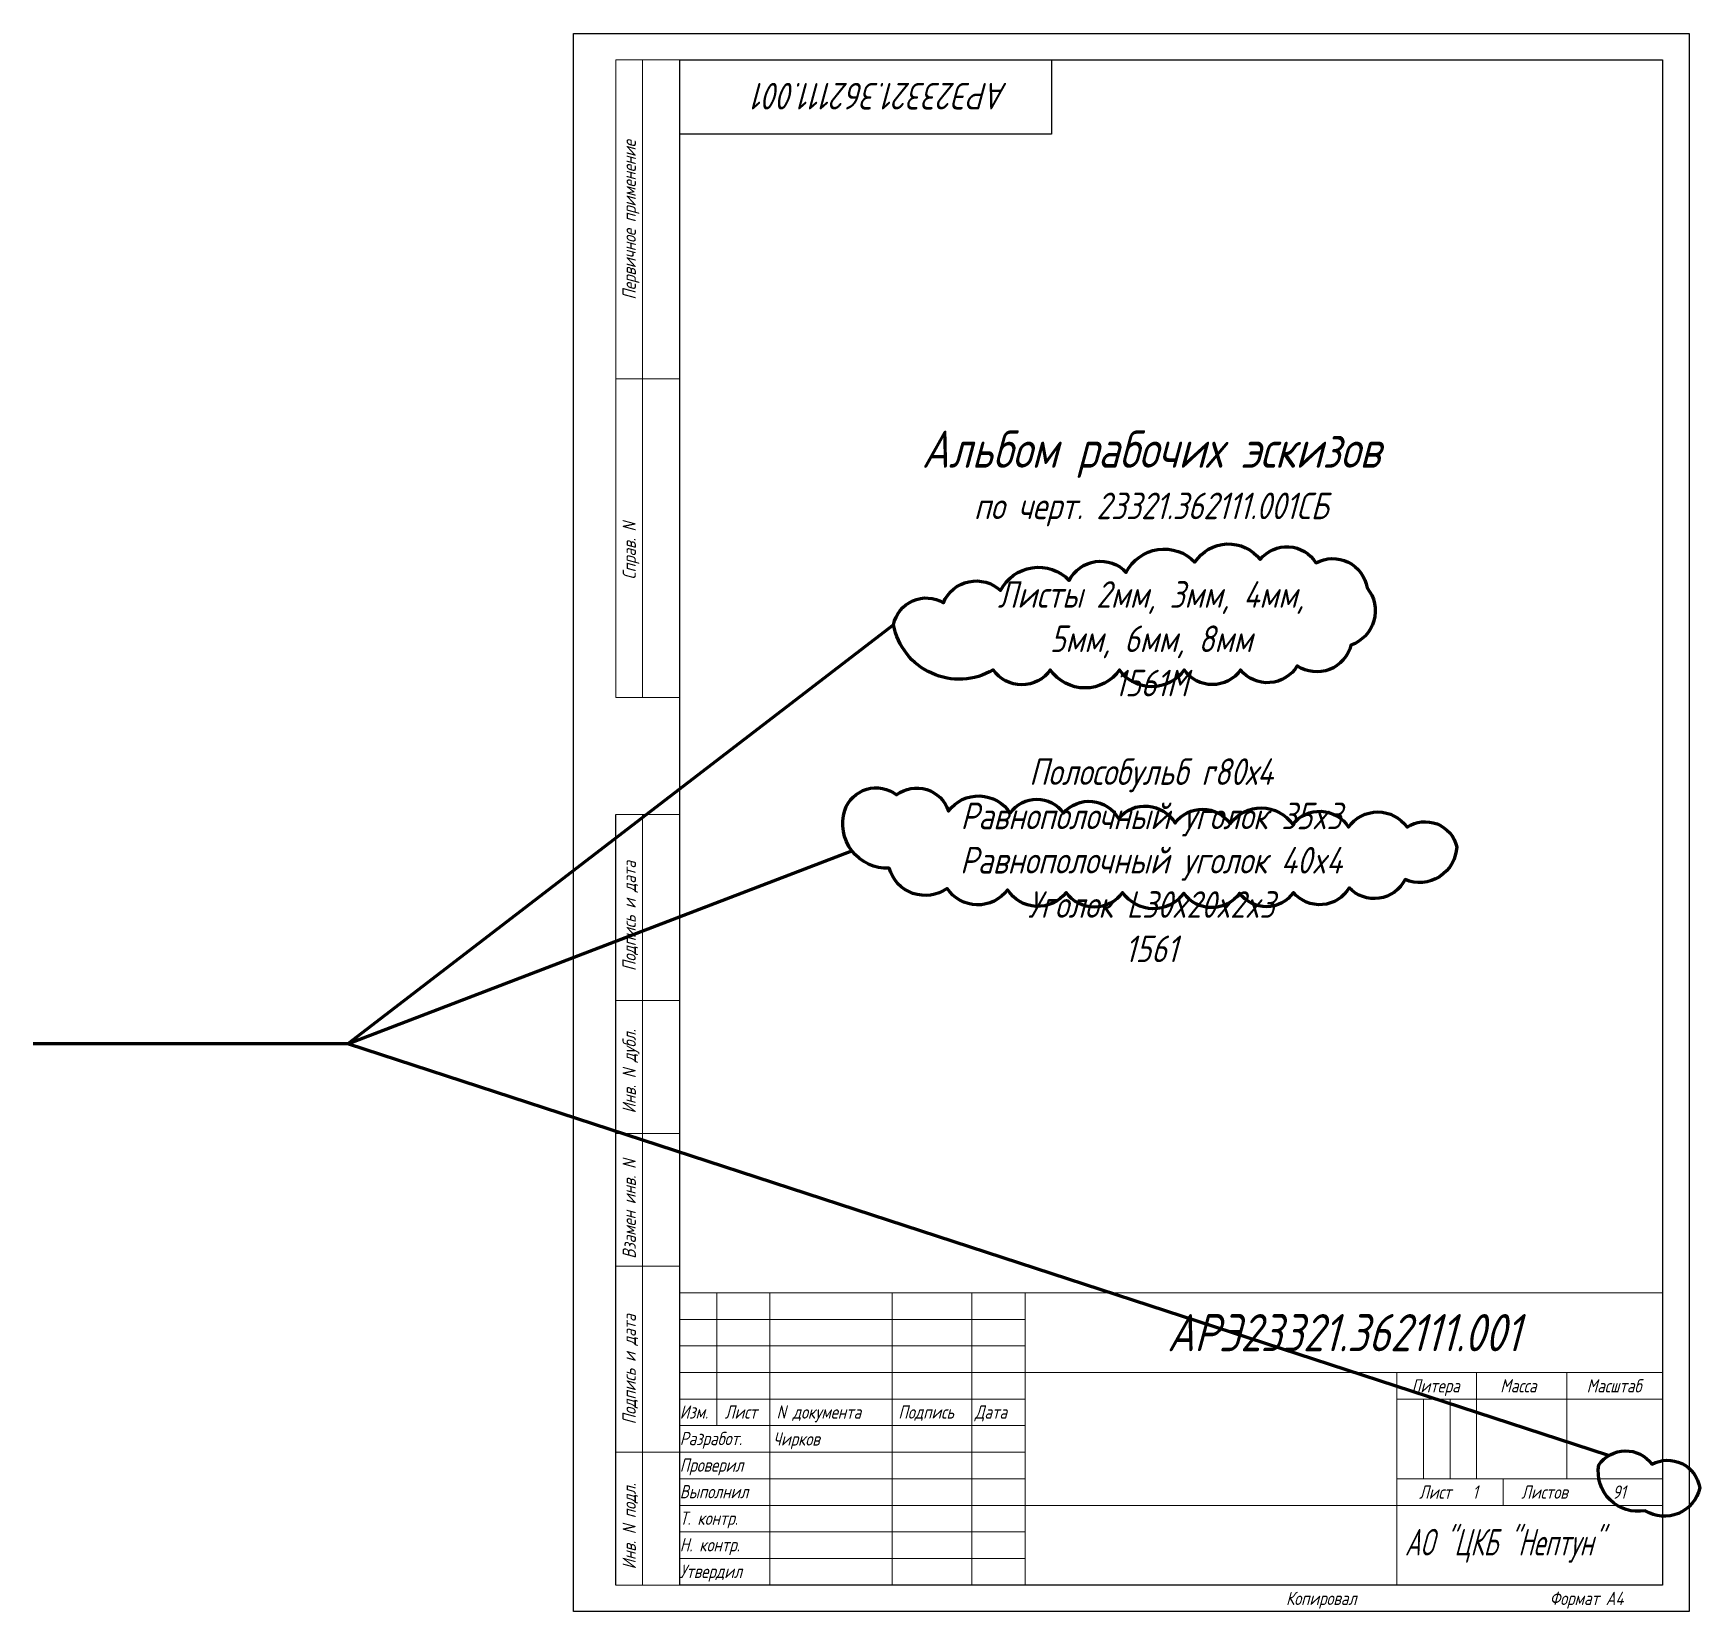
# Model space of a CAD drawing. Header units: millimetres. Extents: x -37189 to -34074, y -474 to 550.
# Drawn here: x -37188.6 to -36875, y 253.4 to 550.4 of the extents above; entities that cross this region are included whole.
import ezdxf
from ezdxf.enums import TextEntityAlignment as Align

# ---------------------------------------------------------------- set-up
doc = ezdxf.new("R2010")
doc.units = ezdxf.units.MM
doc.layers.add('Frame', color=6, linetype='Continuous')
doc.layers.add('ЧЕРТЕЖ', color=7, linetype='Continuous')
doc.styles.get("Standard").update_dxf_attribs({"font": 'ГОСТ тип А наклонный.ttf'})
doc.styles.add('ГОСТ', font='ГОСТ тип А.ttf', dxfattribs={"oblique": 15})

msp = doc.modelspace()

# ---------------------------------------------------------------- texts
at = {"color": 7, "insert": (-37034.395, 375.579), "char_height": 5, "width": 112.26792, "attachment_point": 7, "line_spacing_factor": 0.963855}
msp.add_mtext('\\pxqcsm1;{\\H1.4x;Альбом рабочих эскизов\\P\\ps*;}по черт. 23321.362111.001СБ\\P\\PЛисты 2мм, 3мм, 4мм,\\P5мм, 6мм, 8мм\\P1561M\\P\\P{\\fГОСТ ТИП А|b1|i1|c204|p34;Полособульб r80х4\\PРавнополочный уголок 35x3\\PРавнополочный уголок 40x4\\PУголок \\A1;L30x20x2x3\\A0;\\P1561}', dxfattribs=at)

# ---------------------------------------------------------------- blocks, each defined once
blk = doc.blocks.new('stamp-side-22600')
at = {"layer": 'Frame'}
blk.add_line((-12, 0), (-12, 145), dxfattribs=at)
at = {"layer": 'Frame', "lineweight": 13}
for p, q in [((-12, 145), (0, 145)), ((-12, 110), (0, 110)), ((0, 85), (-12, 85)), ((-12, 60), (0, 60)), ((0, 25), (-12, 25)), ((0, 0), (-12, 0))]:
    blk.add_line(p, q, dxfattribs=at)
at = {"layer": 'Frame', "color": 7, "lineweight": 13}
blk.add_line((-7, 145), (-7, 0), dxfattribs=at)
at = {"color": 7, "lineweight": 13, "style": 'ГОСТ', "oblique": 15}
for s, p in [('Подпись и дата', (-8.25, 115.55)), ('Инв. N дубл.', (-8.25, 88.76)), ('Взамен инв. N', (-8.25, 61.42)), ('Подпись и дата', (-8.25, 30.25)), ('Инв. N подл.', (-8.25, 2.97))]:
    blk.add_text(s, height=2.5, rotation=90, dxfattribs=at).set_placement(p)
blk = doc.blocks.new('stamp-side-w22600')
at = {"layer": 'Frame', "lineweight": 13}
for p, q in [((0, 287), (-12, 287)), ((-12, 167), (-12, 287)), ((0, 227), (-12, 227)), ((0, 167), (-12, 167))]:
    blk.add_line(p, q, dxfattribs=at)
at = {"layer": 'Frame', "color": 7, "lineweight": 13}
blk.add_line((-7, 287), (-7, 167), dxfattribs=at)
blk.add_blockref('stamp-side-22600', (0, 0))
at = {"color": 7, "lineweight": 13, "style": 'ГОСТ', "oblique": 15}
for s, p in [('Первичное применение', (-8.25, 241.89)), ('Справ. N', (-8.25, 189.23))]:
    blk.add_text(s, height=2.5, rotation=90, dxfattribs=at).set_placement(p)
blk = doc.blocks.new('MainFrame_1')
at = {"layer": 'Frame', "lineweight": 13}
for p, q in [((-185, 55), (0, 55)), ((-185, 0), (-185, 55)), ((-178, 55), (-178, 30)), ((-168, 55), (-168, 0)), ((-145, 55), (-145, 0)), ((-130, 0), (-130, 55)), ((-120, 55), (-120, 0)), ((-120, 40), (0, 40)), ((-50, 0), (-50, 40)), ((-35, 20), (-35, 40)), ((-18, 40), (-18, 20)), ((-185, 35), (-120, 35)), ((-50, 35), (0, 35)), ((-185, 30), (-120, 30)), ((-50, 20), (0, 20)), ((-120, 15), (0, 15))]:
    blk.add_line(p, q, dxfattribs=at)
at = {"layer": 'Frame', "color": 7, "lineweight": 13}
for p, q in [((-185, 50), (-120, 50)), ((-185, 45), (-120, 45)), ((-185, 40), (-120, 40)), ((-45, 20), (-45, 35)), ((-40, 35), (-40, 20)), ((-185, 25), (-120, 25)), ((-185, 20), (-120, 20)), ((-30, 20), (-30, 15)), ((-185, 15), (-120, 15)), ((-185, 10), (-120, 10)), ((-185, 5), (-120, 5))]:
    blk.add_line(p, q, dxfattribs=at)
at = {"color": 7, "lineweight": 13, "style": 'ГОСТ', "oblique": 15}
for s, p in [('Литера', (-42.8, 36.25)), ('Масса', (-27.14, 36.25)), ('Масштаб', (-9.13, 36.25)), ('Лист', (-42.8, 16.25)), ('Листов', (-22.23, 16.25))]:
    blk.add_text(s, height=2.5, dxfattribs=at).set_placement(p, align=Align.CENTER)
for s, p in [('Изм.', (-184.98, 31.33)), ('Лист', (-176.51, 31.32)), ('N документа', (-166.77, 31.32)), ('Подпись', (-143.84, 31.32)), ('Дата', (-129.46, 31.32)), ('Разработ.', (-184.98, 26.33)), ('Проверил', (-184.98, 21.33)), ('Выполнил', (-184.98, 16.33)), ('Т. контр.', (-184.98, 11.33)), ('Н. контр.', (-184.98, 6.33)), ('Утвердил', (-184.98, 1.33))]:
    blk.add_text(s, height=2.5, dxfattribs=at).set_placement(p)
at = {"color": 7, "style": 'ГОСТ', "oblique": 15, "width": 0.8}
blk.add_text('АО "ЦКБ "Нептун"', height=5, dxfattribs=at).set_placement((-48.51, 5.57))
at = {"layer": 'ЧЕРТЕЖ', "style": 'ГОСТ', "oblique": 15}
blk.add_attdef('Т.КОНТР.', (-167.42, 11.25), '', height=2.5, dxfattribs=at)
blk = doc.blocks.new('A4-vert-gost-01-Neptun')
at = {"layer": 'Frame', "color": 7}
blk.add_lwpolyline([(0, 0), (0, 297), (210, 297), (210, 0)], close=True, dxfattribs=at)
at = {"layer": 'Frame'}
blk.add_lwpolyline([(90, 292), (90, 278), (20, 278)], dxfattribs=at)
blk.add_lwpolyline([(20, 5), (20, 292), (205, 292), (205, 5)], close=True, dxfattribs=at)
for name, p in [('stamp-side-w22600', (20, 5)), ('MainFrame_1', (205, 5))]:
    blk.add_blockref(name, p)
at = {"layer": 'ЧЕРТЕЖ', "style": 'ГОСТ', "oblique": 15}
for s, p in [('Копировал', (140.76, 1.25)), ('Формат А4', (190.69, 1.25))]:
    blk.add_text(s, height=2.5, dxfattribs=at).set_placement(p, align=Align.CENTER)
blk.add_attdef('НОМЕР ЧЕРТЕЖА', text='', height=5, rotation=180, dxfattribs=at).set_placement((58.02, 285.18), align=Align.MIDDLE_CENTER)
blk.add_attdef('Номер чертежа', text='', height=7, dxfattribs=at).set_placement((145, 52.5), align=Align.MIDDLE_CENTER)
at = {"layer": 'ЧЕРТЕЖ', "style": 'ГОСТ', "oblique": 15, "flags": 4}
for tag, p in [('НАЗВАНИЕ_1', (120, 39.73)), ('НАЗВАНИЕ_2', (120, 33.73)), ('НАЗВАНИЕ_3', (120, 27.73)), ('НАЗВАНИЕ_4', (120, 21.73))]:
    blk.add_attdef(tag, text='', height=3.5, dxfattribs=at).set_placement(p, align=Align.CENTER)
at = {"layer": 'ЧЕРТЕЖ', "style": 'ГОСТ', "oblique": 15}
for tag, p, height in [('РАЗРАБОТ.', (37.58, 31.25), 2.5), ('ЛИТЕРА', (155.69, 30.91), 3.5), ('ПРОВЕРИЛ', (37.58, 26.25), 2.5), ('ВЫПОЛНИЛ', (37.58, 21.25), 2.5), ('Лист', (169.21, 21.25), 2.5), ('Т.КОНТР.', (37.58, 16.25), 2.5), ('Н.КОНТР.', (37.58, 11.25), 2.5), ('УТВЕРДИЛ', (37.58, 6.25), 2.5)]:
    blk.add_attdef(tag, p, '', height=height, dxfattribs=at)
for tag, p in [('Масса', (178.26, 30.91)), ('Масштаб', (195.96, 30.91))]:
    blk.add_attdef(tag, text='', height=3.5, dxfattribs=at).set_placement(p, align=Align.CENTER)
blk.add_attdef('Листов', text='', height=2.5, dxfattribs=at).set_placement((198.06, 21.25), align=Align.RIGHT)

# ---------------------------------------------------------------- linework, layer by layer
at = {"layer": 'Defpoints', "color": 2, "lineweight": 60}
for points in [[(-37026.717, 439.038, -0.520567), (-37017.35, 443.215, -0.520567), (-37006.59, 445.494, -0.520567), (-36993.679, 447.393, -0.520567), (-36982.919, 448.912, -0.520567), (-36970.007, 450.81, -0.520567), (-36957.728, 451.317, -0.520567), (-36947.222, 450.684, -0.520567), (-36937.601, 446, -0.520567), (-36940.639, 435.24, -0.520567), (-36950.766, 431.316, -0.520567), (-36961.399, 430.557, -0.520567), (-36972.033, 430.557, -0.520567), (-36984.185, 430.557, -0.520567), (-36997.223, 430.557, -0.520567), (-37007.983, 430.557, -0.520567)], [(-37035.905, 404.132, -0.520567), (-37026.158, 407.044, -0.520567), (-37016.411, 404.005, -0.520567), (-37004.765, 403.626, -0.520567), (-36994.765, 403.626, -0.520567), (-36984.385, 402.613, -0.520567), (-36973.752, 401.727, -0.520567), (-36963.372, 401.6, -0.520567), (-36951.599, 401.474, -0.520567), (-36941.093, 400.967, -0.520567), (-36930.08, 400.967, -0.520567), (-36920.713, 397.296, -0.520567), (-36930.46, 391.094, -0.520567), (-36940.966, 389.575, -0.520567), (-36951.473, 388.689, -0.520567), (-36961.6, 388.562, -0.520567), (-36972.106, 388.562, -0.520567), (-36983.626, 388.689, -0.520567), (-36994.259, 388.689, -0.520567), (-37005.272, 389.195, -0.520567), (-37016.664, 389.448, -0.520567), (-37027.551, 393.246, -0.520567)], [(-36893.988, 280.952, -0.520567), (-36883.988, 281.078, -0.520567), (-36875, 276.648, -0.520567), (-36885.253, 272.344, -0.520567)]]:
    msp.add_lwpolyline(points, format="xyb", close=True, dxfattribs=at)
for points in [[(-37026.717, 439.038), (-37129.453, 360.202), (-37034.562, 396.514)], [(-36892.142, 282.714), (-37129.453, 360.202), (-37188.647, 360.202)]]:
    msp.add_lwpolyline(points, dxfattribs=at)

# ---------------------------------------------------------------- block references
at = {"color": 2, "lineweight": 100, "ltscale": 0.4}
msp.add_blockref('A4-vert-gost-01-Neptun', (-37086.989, 253.351), dxfattribs=at).add_auto_attribs({'Листов': '91', 'Лист': '1', 'Номер чертежа': 'АРЭ23321.362111.001', 'РАЗРАБОТ.': 'Чирков', 'НОМЕР ЧЕРТЕЖА': 'АРЭ23321.362111.001'})

msp.set_redraw_order([(e.dxf.handle, doc.entitydb.next_handle()) for e in msp.query("TEXT MTEXT ATTDEF DIMENSION ARC_DIMENSION")])  # texts and dimensions are drawn at this point

doc.saveas('drawing.dxf')
